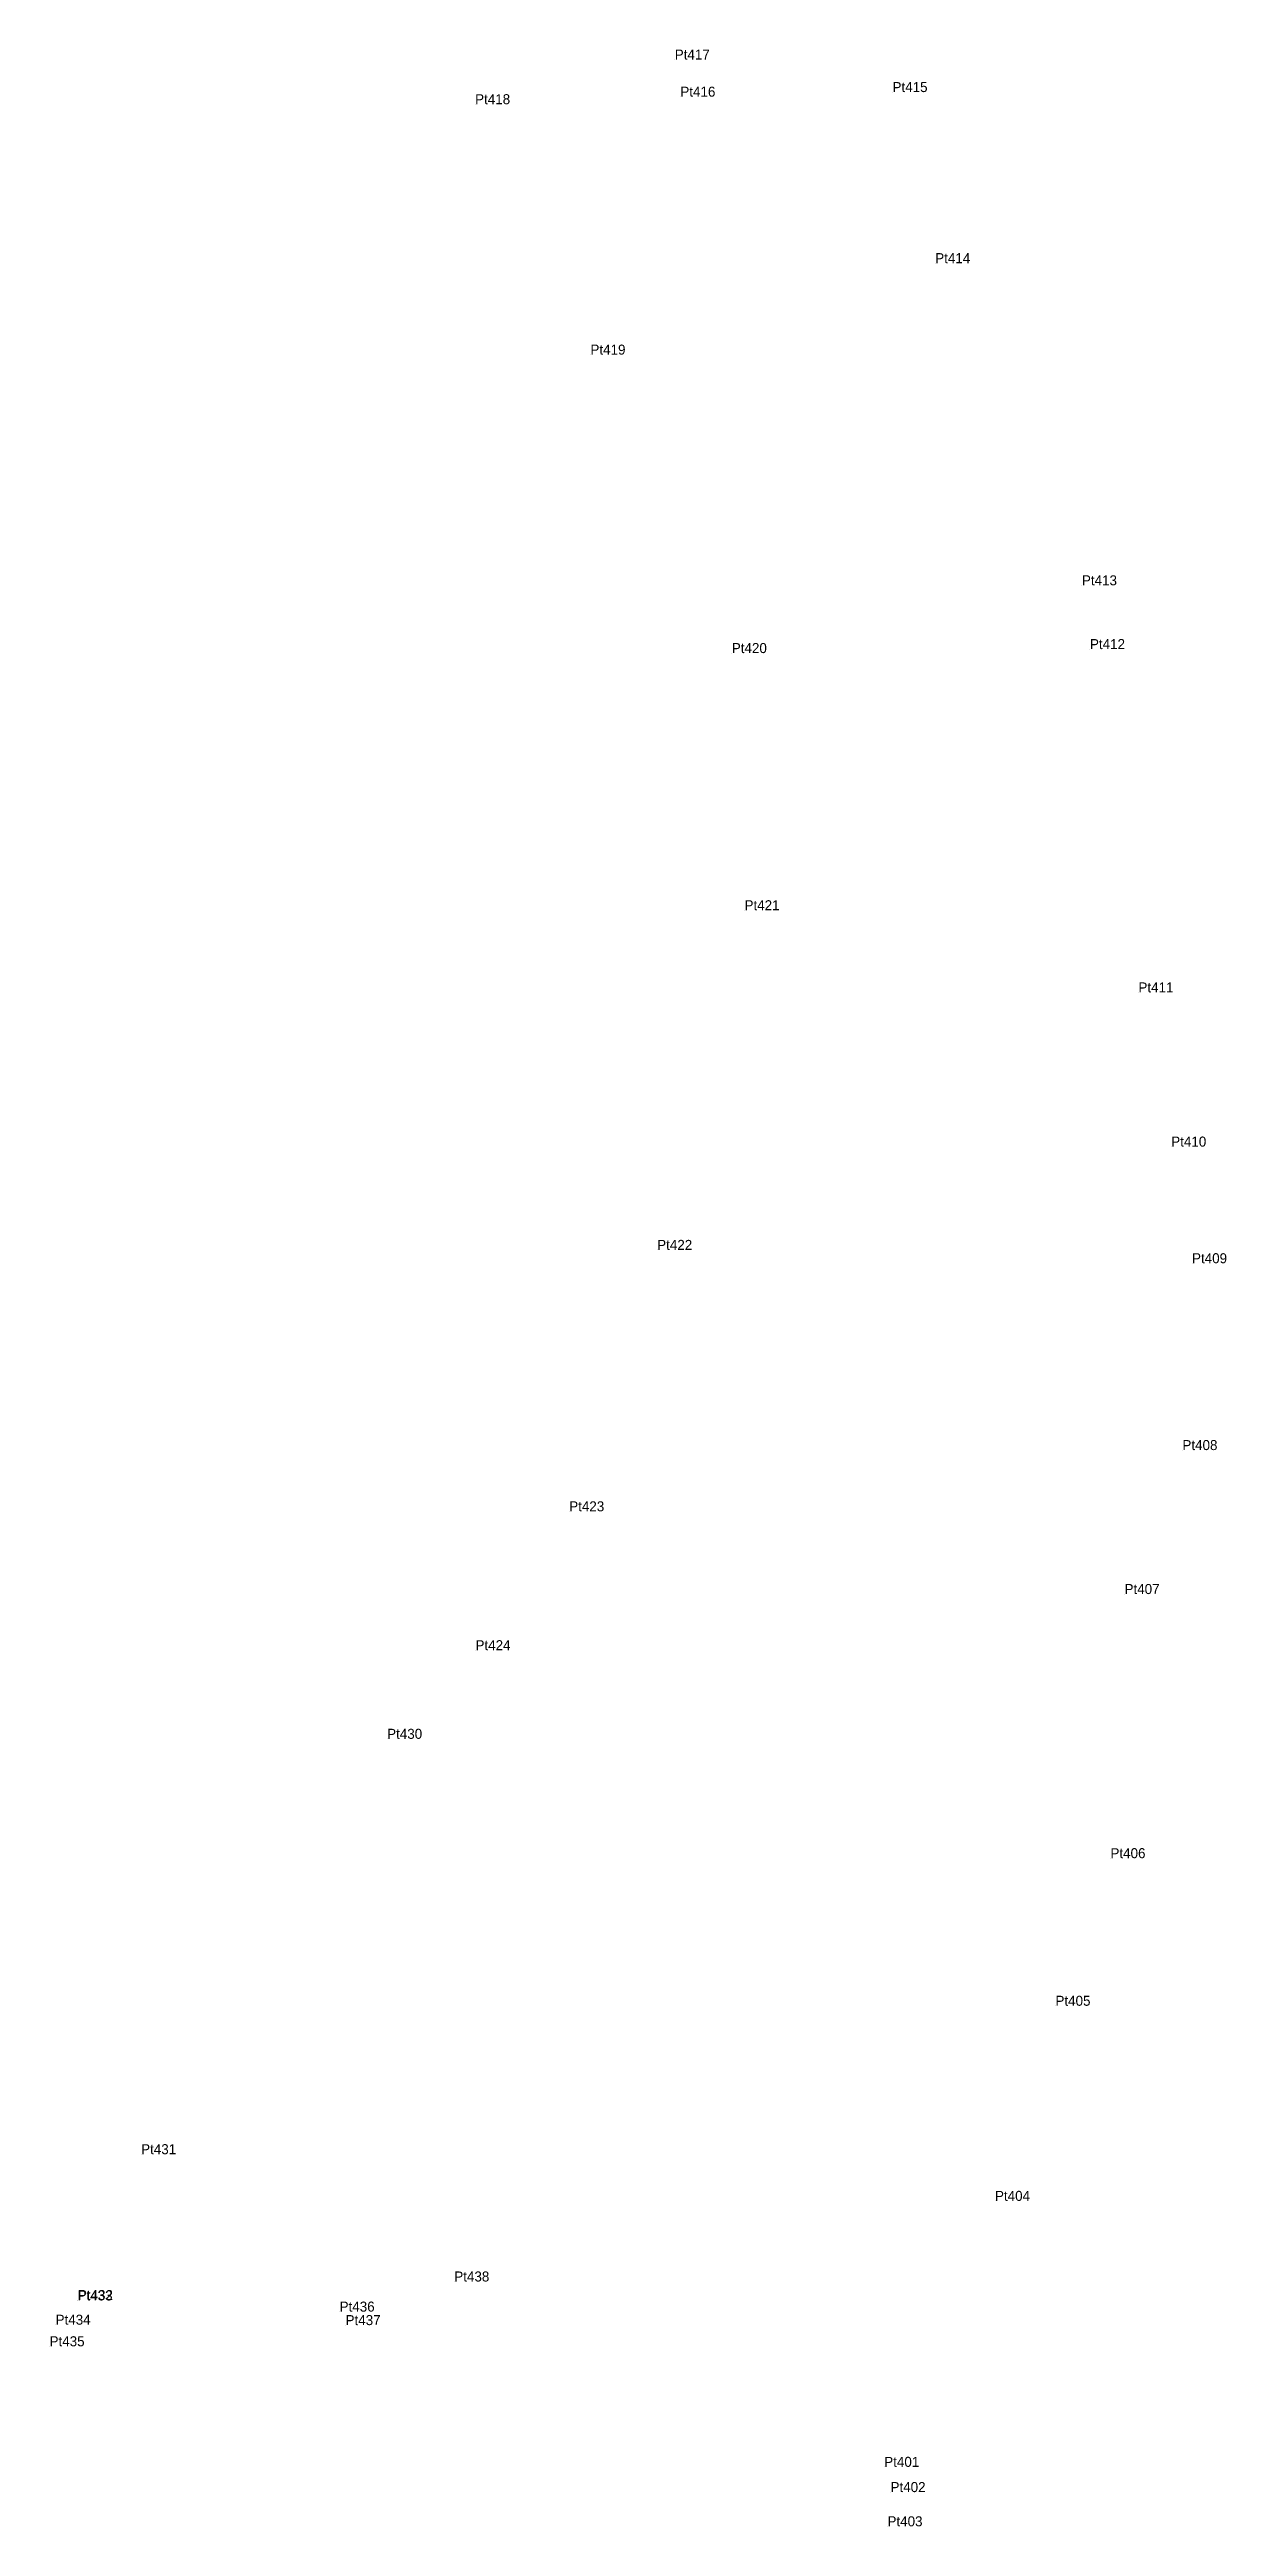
# Model space of a CAD drawing. Extents: x 0 to 667379, y 0 to 1854856.
# Drawn here: x 549719 to 549930.4, y 1849333.1 to 1849778.3 of the extents above; entities that cross this region are included whole.
import ezdxf

# ---------------------------------------------------------------- set-up
doc = ezdxf.new("R2010")
doc.units = 0
doc.layers.add('Level 12', color=7, linetype='Continuous')
doc.layers.add('Level 7', color=7, linetype='Continuous')

msp = doc.modelspace()

# ---------------------------------------------------------------- texts
at = {"layer": 'Level 12'}
for s, p in [('Pt417', (549831.314, 1849776.466)), ('Pt416', (549832.317, 1849769.793)), ('Pt415', (549870.426, 1849770.62)), ('Pt418', (549795.458, 1849768.441)), ('Pt414', (549878.097, 1849739.871)), ('Pt419', (549816.171, 1849723.439)), ('Pt413', (549904.447, 1849681.972)), ('Pt420', (549841.562, 1849669.8)), ('Pt412', (549905.89, 1849670.515)), ('Pt421', (549843.847, 1849623.581)), ('Pt411', (549914.592, 1849608.813)), ('Pt410', (549920.485, 1849581.105)), ('Pt422', (549828.155, 1849562.539)), ('Pt409', (549924.22, 1849560.142)), ('Pt408', (549922.495, 1849526.565)), ('Pt423', (549812.356, 1849515.555)), ('Pt407', (549912.098, 1849500.692)), ('Pt424', (549795.527, 1849490.599)), ('Pt430', (549779.656, 1849474.67)), ('Pt406', (549909.57, 1849453.219)), ('Pt405', (549899.69, 1849426.696)), ('Pt431', (549735.472, 1849400.022)), ('Pt404', (549888.831, 1849391.627)), ('Pt433', (549724.036, 1849373.736)), ('Pt432', (549724.116, 1849373.813)), ('Pt438', (549791.717, 1849377.144)), ('Pt434', (549720.106, 1849369.377)), ('Pt436', (549771.119, 1849371.732)), ('Pt437', (549772.187, 1849369.304)), ('Pt435', (549719.021, 1849365.501)), ('Pt401', (549868.936, 1849343.832)), ('Pt402', (549870.069, 1849339.3)), ('Pt403', (549869.523, 1849333.146))]:
    msp.add_text(s, height=1.8, dxfattribs=at).set_placement(p)

# ---------------------------------------------------------------- linework, layer by layer
at = {"layer": 'Level 7'}
for p, q in [((549831.314, 1849776.466), (549831.314, 1849776.466)), ((549795.458, 1849768.441), (549795.458, 1849768.441)), ((549832.317, 1849769.793), (549832.317, 1849769.793)), ((549870.426, 1849770.62), (549870.426, 1849770.62)), ((549878.097, 1849739.871), (549878.097, 1849739.871)), ((549816.171, 1849723.439), (549816.171, 1849723.439)), ((549904.447, 1849681.972), (549904.447, 1849681.972)), ((549841.562, 1849669.8), (549841.562, 1849669.8)), ((549905.89, 1849670.515), (549905.89, 1849670.515)), ((549843.847, 1849623.581), (549843.847, 1849623.581)), ((549914.592, 1849608.813), (549914.592, 1849608.813)), ((549920.485, 1849581.105), (549920.485, 1849581.105)), ((549828.155, 1849562.539), (549828.155, 1849562.539)), ((549924.22, 1849560.142), (549924.22, 1849560.142)), ((549922.495, 1849526.565), (549922.495, 1849526.565)), ((549812.356, 1849515.555), (549812.356, 1849515.555)), ((549912.098, 1849500.692), (549912.098, 1849500.692)), ((549795.527, 1849490.599), (549795.527, 1849490.599)), ((549779.656, 1849474.67), (549779.656, 1849474.67)), ((549909.57, 1849453.219), (549909.57, 1849453.219)), ((549899.69, 1849426.696), (549899.69, 1849426.696)), ((549735.472, 1849400.022), (549735.472, 1849400.022)), ((549888.831, 1849391.627), (549888.831, 1849391.627)), ((549791.717, 1849377.144), (549791.717, 1849377.144)), ((549724.036, 1849373.736), (549724.036, 1849373.736)), ((549724.116, 1849373.813), (549724.116, 1849373.813)), ((549771.119, 1849371.732), (549771.119, 1849371.732)), ((549720.106, 1849369.377), (549720.106, 1849369.377)), ((549772.187, 1849369.304), (549772.187, 1849369.304)), ((549719.021, 1849365.501), (549719.021, 1849365.501)), ((549868.936, 1849343.832), (549868.936, 1849343.832)), ((549870.069, 1849339.3), (549870.069, 1849339.3)), ((549869.523, 1849333.146), (549869.523, 1849333.146))]:
    msp.add_line(p, q, dxfattribs=at)

msp.set_redraw_order([(e.dxf.handle, doc.entitydb.next_handle()) for e in msp.query("TEXT MTEXT ATTDEF DIMENSION ARC_DIMENSION")])  # texts and dimensions are drawn at this point

doc.saveas('drawing.dxf')
